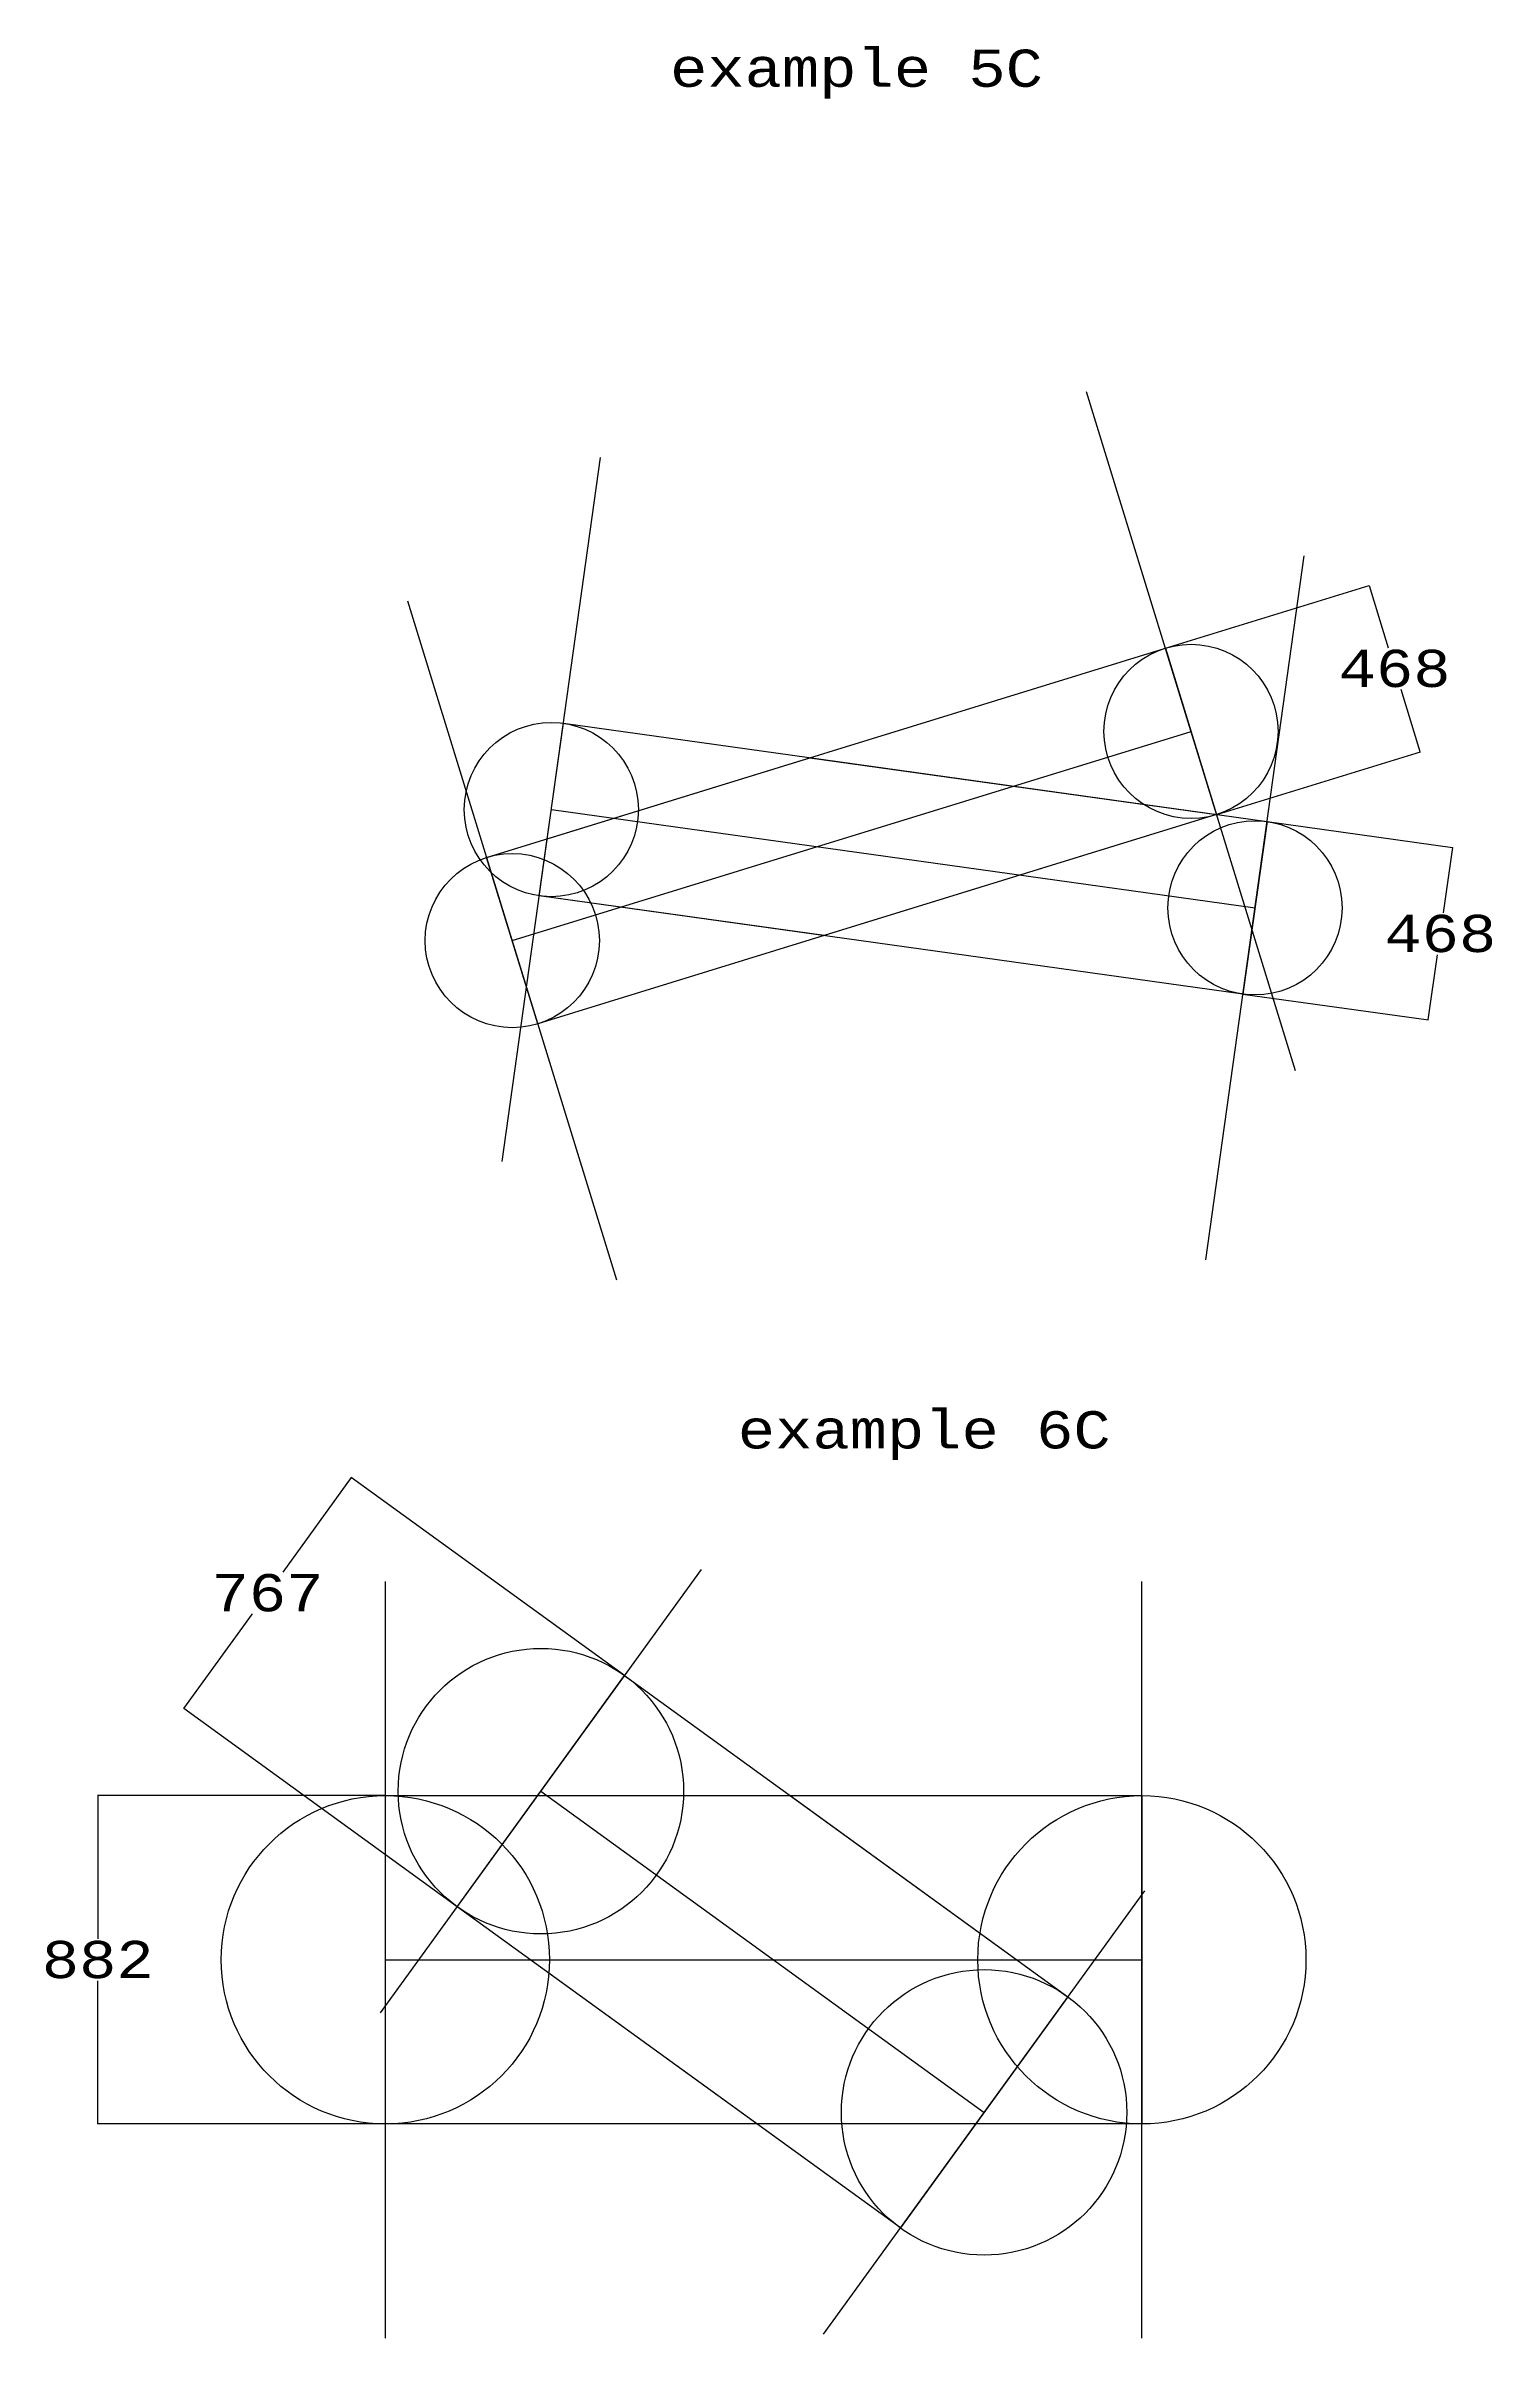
# Model space of a CAD drawing. Header units: centimetres. Extents: x -14200 to 24920, y -12667 to 8144.
# Drawn here: x 21034 to 24920, y 1894 to 8053 of the extents above; entities that cross this region are included whole.
import ezdxf

# ---------------------------------------------------------------- set-up
doc = ezdxf.new("R2010")
doc.units = ezdxf.units.CM
doc.header["$MEASUREMENT"] = 0
for name, color, linetype in [('intersection', 1, 'Continuous'), ('Rectangle', 5, 'Continuous'), ('text', 7, 'Continuous')]:
    doc.layers.add(name, color=color, linetype=linetype)
doc.styles.get("Standard").update_dxf_attribs({"font": 'COUR.TTF', "height": 100})
doc.dimstyles.get("Standard").update_dxf_attribs({"dimtxt": 0.18, "dimasz": 0.18, "dimexe": 0.18, "dimexo": 0.0625, "dimgap": 0.09, "dimtad": 0, "dimtih": 1, "dimtoh": 1, "dimdec": 0, "dimzin": 0, "dimdsep": 46, "dimtxsty": 'Standard', "dimcen": 0.09, "dimadec": 0, "dimazin": 0, "dimtfac": 1, "dimtdec": 0, "dimtofl": 0, "dimtmove": 0, "dimatfit": 3, "dimfxl": 0, "dimtolj": 1, "dimtzin": 0, "dimarcsym": 0})

# ---------------------------------------------------------------- blocks, each defined once
blk = doc.blocks.new('*D108')
at = {"color": 0, "lineweight": -2}
for p, q in [((24315.4, 5968.7), (24813.5, 5899.2)), ((24813.3, 5899.1), (24788.8, 5723.8)), ((24748.7, 5435.9), (24773.1, 5611.2)), ((24250.7, 5505.2), (24748.8, 5435.7))]:
    blk.add_line(p, q, dxfattribs=at)
at = {"color": 0}
for points in [[(24813.3, 5899.1), (24813.3, 5899), (24813.3, 5899.2)], [(24748.6, 5435.9), (24748.7, 5435.9), (24748.6, 5435.7)]]:
    blk.add_solid(points, dxfattribs=at)
at = {"color": 0, "insert": (24781, 5667.5), "char_height": 100, "attachment_point": 5}
blk.add_mtext('\\A1;468', dxfattribs=at)
blk = doc.blocks.new('*D109')
at = {"color": 0, "lineweight": -2}
for p, q in [((24042.2, 6434.6), (24589.5, 6603.3)), ((24589.4, 6603.1), (24640.9, 6435.9)), ((24727.1, 6156.2), (24675.6, 6323.3)), ((24180, 5987.4), (24727.3, 6156))]:
    blk.add_line(p, q, dxfattribs=at)
at = {"color": 0}
for points in [[(24589.4, 6603.1), (24589.3, 6603.1), (24589.3, 6603.2)], [(24727.1, 6156.2), (24727, 6156.1), (24727.1, 6156)]]:
    blk.add_solid(points, dxfattribs=at)
at = {"color": 0, "insert": (24658.2, 6379.6), "char_height": 100, "attachment_point": 5}
blk.add_mtext('\\A1;468', dxfattribs=at)
blk = doc.blocks.new('*D114')
at = {"color": 0, "lineweight": -2}
for p, q in [((21945.9, 3352), (21172.8, 3352)), ((21173, 3351.8), (21173, 2967.3)), ((21173, 2470.2), (21173, 2854.7)), ((21945.9, 2470), (21172.8, 2470))]:
    blk.add_line(p, q, dxfattribs=at)
at = {"color": 0}
for points in [[(21173, 3351.8), (21173, 3351.8), (21173, 3352)], [(21173, 2470.2), (21173, 2470.2), (21173, 2470)]]:
    blk.add_solid(points, dxfattribs=at)
at = {"color": 0, "insert": (21173, 2911), "char_height": 100, "attachment_point": 5}
blk.add_mtext('\\A1;882', dxfattribs=at)
blk = doc.blocks.new('*D115')
at = {"color": 0, "lineweight": -2}
for p, q in [((21854.2, 4206.8), (21670, 3952.7)), ((22589, 3674.6), (21854.1, 4207)), ((21404.3, 3586), (21588.5, 3840.1)), ((22138.9, 3053.5), (21404.1, 3586))]:
    blk.add_line(p, q, dxfattribs=at)
at = {"color": 0}
for points in [[(21854.1, 4206.8), (21854.2, 4206.8), (21854.3, 4206.9)], [(21404.3, 3586), (21404.4, 3586), (21404.2, 3585.9)]]:
    blk.add_solid(points, dxfattribs=at)
at = {"color": 0, "insert": (21629.3, 3896.4), "char_height": 100, "attachment_point": 5}
blk.add_mtext('\\A1;767', dxfattribs=at)

msp = doc.modelspace()

# ---------------------------------------------------------------- linework, layer by layer
for p, q in [((24392, 5299), (23830, 7123)), ((22260, 5055.5), (22524, 6946.5)), ((24151, 4791.5), (24415, 6682.5)), ((22568, 4737), (22006, 6561)), ((22287, 5649), (24111, 6211)), ((22392, 6001), (24283, 5737)), ((21932.5, 2768.5), (22795.5, 3959.5)), ((21946, 1894.5), (21946, 3927.5)), ((23979, 1894.5), (23979, 3927.5)), ((22364, 3364), (23555, 2501)), ((23123.5, 1905.5), (23986.5, 3096.5)), ((21946, 2911), (23979, 2911))]:
    msp.add_line(p, q)
for centre, radius in [((24111, 6211), 234), ((22392, 6001), 234), ((24283, 5737), 234), ((22287, 5649), 234), ((22364, 3364), 383.5), ((21946, 2911), 441), ((23979, 2911), 441), ((23555, 2501), 383.5)]:
    msp.add_circle(centre, radius)
at = {"layer": 'intersection'}
for points in [[(22381.1, 5922.8), (23086.8, 6140.3), (24179.8, 5987.7), (23125.1, 5662.4), (22359.6, 5769.2), (22381.1, 5922.8)], [(22355.3, 3352), (23034.2, 3352), (23780, 2811.5), (23532.5, 2470), (22944.2, 2470), (22138.9, 3053.5), (22355.3, 3352)]]:
    msp.add_lwpolyline(points, dxfattribs=at)
at = {"layer": 'Rectangle'}
for points in [[(22218.1, 5872.6), (24042.2, 6434.6), (24179.9, 5987.4), (22355.9, 5425.4), (22218.1, 5872.6)], [(22424.4, 6232.8), (24315.4, 5968.8), (24250.7, 5505.2), (22359.6, 5769.2), (22424.4, 6232.8)], [(22589, 3674.5), (23780, 2811.5), (23330, 2190.5), (22138.9, 3053.5), (22589, 3674.5)], [(21946, 3352), (23979, 3352), (23979, 2470), (21946, 2470), (21945.9, 3352)]]:
    msp.add_lwpolyline(points, dxfattribs=at)

# ---------------------------------------------------------------- texts
at = {"layer": 'text'}
for s, p in [('example 5C', (22711, 7942.7)), ('example 6C', (22893, 4284.7))]:
    msp.add_text(s, height=100, dxfattribs=at).set_placement(p)

# ---------------------------------------------------------------- dimensions: what is measured, and where the dimension line sits
for p1, p2, distance, picture, middle in [((24042.1, 6434.6), (24179.9, 5987.4), 572.6, '*D109', (24658.2, 6379.6)), ((24315.4, 5968.8), (24250.6, 5505.2), 502.8, '*D108', (24781, 5667.5)), ((22139, 3053.5), (22589, 3674.5), 907.4, '*D115', (21629.3, 3896.4)), ((21946, 3352), (21946, 2470), -773, '*D114', (21173, 2911))]:
    dim = msp.add_aligned_dim(p1=p1, p2=p2, distance=distance, dimstyle='Standard')
    dim.commit()
    dim.dimension.update_dxf_attribs({"geometry": picture, "text_midpoint": middle})

doc.saveas('drawing.dxf')
